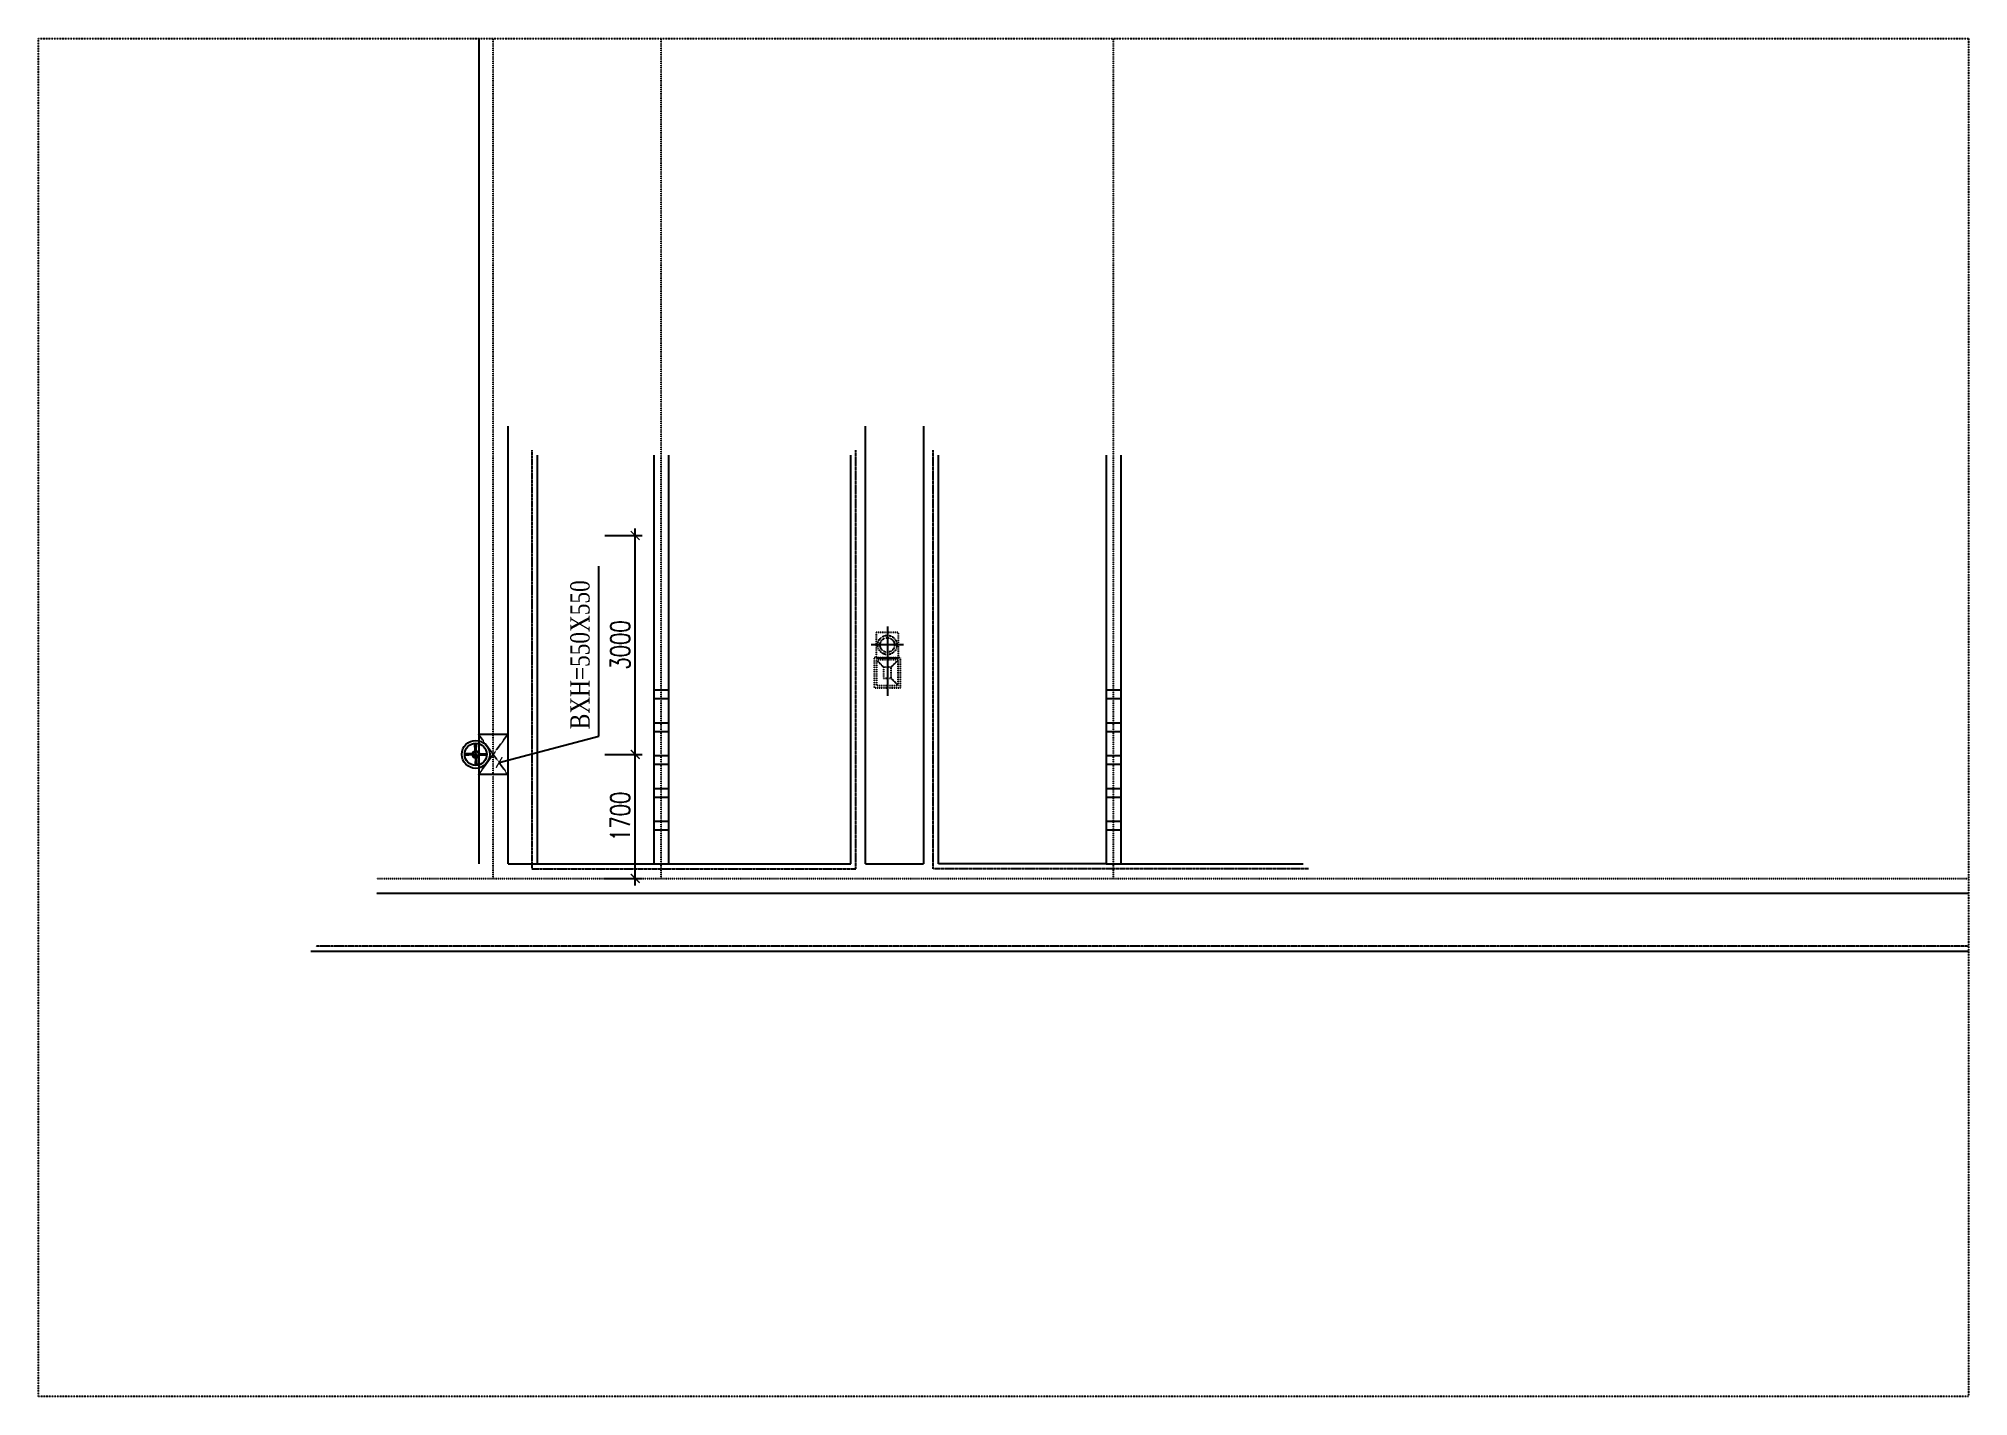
# Model space of a CAD drawing. Header units: millimetres. Extents: x -702765 to 835888, y -645289 to 262.
# Drawn here: x 455394 to 481839, y -442662 to -424049 of the extents above; entities that cross this region are included whole.
import ezdxf

# ---------------------------------------------------------------- set-up
doc = ezdxf.new("R2010")
doc.units = ezdxf.units.MM
doc.header["$LTSCALE"] = 0.01
for name, pattern in [('CENTER2', [1.125, 0.75, -0.125, 0.125, -0.125]), ('DASHDOT', [1, 0.5, -0.25, 0, -0.25]), ('DASHED', [19.05, 12.7, -6.35]), ('HIDDEN', [9.525, 6.35, -3.175])]:
    doc.linetypes.add(name, pattern=pattern)
for name, color, linetype in [('Dim', 135, 'Continuous'), ('DIMS', 1, 'Continuous'), ('DUONGBAO', 7, 'Continuous'), ('khuat', 6, 'DASHED'), ('LANCAN', 4, 'DASHDOT'), ('TEXT', 2, 'Continuous'), ('THAY', 7, 'Continuous'), ('THIETBI', 200, 'Continuous'), ('TIM', 1, 'CENTER2'), ('Timtuong', 8, 'CENTER2'), ('Tuongbe', 4, 'Continuous'), ('wall', 4, 'Continuous')]:
    doc.layers.add(name, color=color, linetype=linetype)
doc.styles.add('.VNTIMEH', font='vntimeh.shx', dxfattribs={"width": 0.8, "bigfont": 'romansvn.shx'})
doc.styles.add('2-5', font='romans.shx', dxfattribs={"width": 0.75, "bigfont": 'vns.shx'})
doc.dimstyles.new('1-120 HP', dxfattribs={"dimscale": 120, "dimtxt": 2.2, "dimasz": 1, "dimexe": 0.8, "dimexo": 0, "dimgap": 0.6, "dimtad": 1, "dimdec": 0, "dimdsep": 46, "dimtxsty": '2-5', "dimblk": 'ARCHTICK', "dimcen": 2.5, "dimdle": 0.8, "dimclrd": 1, "dimclre": 1, "dimclrt": 2, "dimadec": 0, "dimazin": 0, "dimtfac": 1, "dimtdec": 0, "dimtmove": 2, "dimatfit": 3, "dimldrblk": 'ARCHTICK', "dimfxl": 0, "dimtolj": 1, "dimtzin": 0, "dimarcsym": 0})

msp = doc.modelspace()

# ---------------------------------------------------------------- texts
at = {"layer": 'TEXT', "color": 2, "style": '.VNTIMEH', "width": 0.8}
msp.add_text('bxh=550X550', height=264, rotation=90, dxfattribs=at).set_placement((462943.8, -433515.5))

# ---------------------------------------------------------------- blocks, each defined once
blk = doc.blocks.new('DCo')
at = {"layer": 'THIETBI', "ltscale": 200}
for p, q in [((221, 0), (-221, 0)), ((0, 254), (0, -696))]:
    blk.add_line(p, q, dxfattribs=at)
at = {"layer": 'THIETBI', "linetype": 'HIDDEN'}
for p, q in [((-51, -304), (-150, -204)), ((51, -304), (150, -204)), ((51, -457), (150, -557))]:
    blk.add_line(p, q, dxfattribs=at)
for points in [[(-155, -174), (155, -174), (155, 173), (-155, 173)], [(181, -174), (-181, -174), (-181, -587), (181, -587)], [(150, -204), (-150, -204), (-150, -557), (150, -557)], [(51, -304), (-51, -304), (-51, -457), (51, -457)]]:
    blk.add_lwpolyline(points, close=True, dxfattribs=at)
for radius in [132, 99.1]:
    blk.add_circle((0, 0), radius, dxfattribs=at)
blk = doc.blocks.new('FDG345')
at = {"layer": 'khuat', "color": 148, "ltscale": 10}
for points in [[(465820, -55846), (465420, -55296)], [(465420, -55846), (465820, -55296)], [(465820, -55296), (465420, -55296)], [(465820, -55846), (465420, -55846)]]:
    blk.add_lwpolyline(points, dxfattribs=at)
at = {"layer": 'THIETBI', "color": 148}
for p, q in [((465373, -55532), (465366, -55420)), ((465386, -55531), (465390, -55420)), ((465341, -55565), (465229, -55561)), ((465341, -55578), (465229, -55585)), ((465375, -55611), (465371, -55722)), ((465387, -55610), (465395, -55722)), ((465420, -55564), (465531, -55557)), ((465420, -55576), (465531, -55581))]:
    blk.add_line(p, q, dxfattribs=at)
for radius in [191, 152, 40]:
    blk.add_circle((465380, -55571), radius, dxfattribs=at)
at = {"layer": 'TIM', "color": 148, "ltscale": 10}
for p, q in [((465380, -55482), (465380, -55660)), ((465470, -55571), (465291, -55571))]:
    blk.add_line(p, q, dxfattribs=at)
at = {"layer": 'Timtuong', "color": 148, "ltscale": 20}
for p, q in [((465380, -55621), (465380, -55521)), ((465330, -55571), (465430, -55571))]:
    blk.add_line(p, q, dxfattribs=at)
at = {"layer": 'Tuongbe', "color": 148}
blk.add_circle((465380, -55571), 50, dxfattribs=at)
at = {"layer": 'wall', "color": 148}
blk.add_circle((465380, -55571), 40, dxfattribs=at)
blk = doc.blocks.new('_ArchTick')
at = {"color": 0, "linetype": 'ByBlock', "const_width": 0.15}
blk.add_lwpolyline([(-0.5, -0.5), (0.5, 0.5)], dxfattribs=at)
blk = doc.blocks.new('*D450')
at = {"layer": 'Defpoints', "color": 0, "linetype": 'Continuous', "ltscale": 300}
for p in [(463151, -433861), (463569, -433861), (463151, -435561)]:
    blk.add_point(p, dxfattribs=at)
at = {"layer": 'Dim', "color": 1, "linetype": 'Continuous', "lineweight": -2, "ltscale": 300}
for p, q in [((463151, -433861), (463665, -433861)), ((463569, -435657), (463569, -433765)), ((463151, -435561), (463665, -435561))]:
    blk.add_line(p, q, dxfattribs=at)
at = {"layer": 'Dim', "color": 1, "linetype": 'Continuous', "lineweight": -2, "ltscale": 300, "xscale": 120, "yscale": 120, "zscale": 120}
for p, rotation in [((463569, -433861), 90), ((463569, -435561), 270)]:
    blk.add_blockref('_ArchTick', p, dxfattribs=dict(at, rotation=rotation))
at = {"layer": 'Dim', "color": 2, "linetype": 'Continuous', "ltscale": 300, "insert": (463365, -434711), "char_height": 264, "attachment_point": 5, "rotation": 90, "style": '2-5'}
blk.add_mtext('\\A1;1700', dxfattribs=at)
blk = doc.blocks.new('*D451')
at = {"layer": 'Defpoints', "color": 0, "linetype": 'Continuous', "ltscale": 300}
for p in [(463151, -430861), (463569, -430861), (463151, -433861)]:
    blk.add_point(p, dxfattribs=at)
at = {"layer": 'Dim', "color": 1, "linetype": 'Continuous', "lineweight": -2, "ltscale": 300}
for p, q in [((463569, -433957), (463569, -430765)), ((463151, -430861), (463665, -430861)), ((463151, -433861), (463665, -433861))]:
    blk.add_line(p, q, dxfattribs=at)
at = {"layer": 'Dim', "color": 1, "linetype": 'Continuous', "lineweight": -2, "ltscale": 300, "xscale": 120, "yscale": 120, "zscale": 120}
for p, rotation in [((463569, -430861), 90), ((463569, -433861), 270)]:
    blk.add_blockref('_ArchTick', p, dxfattribs=dict(at, rotation=rotation))
at = {"layer": 'Dim', "color": 2, "linetype": 'Continuous', "ltscale": 300, "insert": (463365, -432361), "char_height": 264, "attachment_point": 5, "rotation": 90, "style": '2-5'}
blk.add_mtext('\\A1;3000', dxfattribs=at)

# ---------------------------------------------------------------- dimensions: what is measured, and where the dimension line sits
at = {"layer": 'Dim', "linetype": 'Continuous', "ltscale": 300}
for base, p1, p2, picture, middle in [((463569.5, -430861.1), (463150.7, -433861.1), (463150.7, -430861.1), '*D451', (463365.5, -432361.1)), ((463569.5, -433861.1), (463150.7, -435561.1), (463150.7, -433861.1), '*D450', (463365.5, -434711.1))]:
    dim = msp.add_linear_dim(base=base, p1=p1, p2=p2, angle=90, dimstyle='1-120 HP', dxfattribs=at)
    dim.commit()
    dim.dimension.update_dxf_attribs({"geometry": picture, "text_midpoint": middle})

# ---------------------------------------------------------------- linework, layer by layer
at = {"layer": 'DIMS'}
msp.add_line((463069.3, -433611.4), (463069.3, -431278.8), dxfattribs=at)
at = {"layer": 'khuat', "ltscale": 10}
for p, q in [((461424.6, -424048.8), (461424.6, -435361.1)), ((461824.6, -429361.1), (461824.6, -435361.1)), ((461824.6, -435361.1), (462224.6, -435361.1)), ((466724.6, -435361.1), (467524.6, -435361.1)), ((460024.6, -435761.1), (481838.8, -435761.1))]:
    msp.add_line(p, q, dxfattribs=at)
at = {"layer": 'khuat'}
msp.add_lwpolyline([(455393.6, -424048.8), (481838.8, -424048.8), (481838.8, -442661.7), (455393.6, -442661.7)], close=True, dxfattribs=at)
at = {"layer": 'khuat', "ltscale": 10}
for points in [[(466724.6, -435361.1), (466724.6, -429361.1)], [(467524.6, -435361.1), (467524.6, -429361.1)], [(463824.6, -432976.3), (464024.6, -432976.3)], [(463824.6, -433096.3), (464024.6, -433096.3)], [(470024.6, -432976.3), (470224.6, -432976.3)], [(470024.6, -433096.3), (470224.6, -433096.3)], [(463824.6, -433426.3), (464024.6, -433426.3)], [(470024.6, -433426.3), (470224.6, -433426.3)], [(463824.6, -433546.3), (464024.6, -433546.3)], [(470024.6, -433546.3), (470224.6, -433546.3)], [(463824.6, -433876.3), (464024.6, -433876.3)], [(470024.6, -433876.3), (470224.6, -433876.3)], [(463824.6, -433996.3), (464024.6, -433996.3)], [(470024.6, -433996.3), (470224.6, -433996.3)], [(463824.6, -434326.3), (464024.6, -434326.3)], [(463824.6, -434446.3), (464024.6, -434446.3)], [(470024.6, -434326.3), (470224.6, -434326.3)], [(470024.6, -434446.3), (470224.6, -434446.3)], [(463824.6, -434776.3), (464024.6, -434776.3)], [(463824.6, -434896.3), (464024.6, -434896.3)], [(470024.6, -434776.3), (470224.6, -434776.3)], [(470024.6, -434896.3), (470224.6, -434896.3)]]:
    msp.add_lwpolyline(points, dxfattribs=at)
at = {"layer": 'LANCAN', "ltscale": 1000}
for p, q in [((462154.6, -429691.1), (462154.6, -435431.1)), ((466594.6, -435431.1), (466594.6, -429691.1)), ((467654.6, -435431.1), (467654.6, -429691.1)), ((462154.6, -435431.1), (466594.6, -435431.1)), ((472794.6, -435431.1), (467654.6, -435431.1)), ((481838.8, -436491.1), (459194.6, -436491.1))]:
    msp.add_line(p, q, dxfattribs=at)
at = {"layer": 'THAY'}
for p, q in [((462224.6, -429761.1), (462224.6, -435361.1)), ((463824.6, -429761.1), (463824.6, -435361.1)), ((464024.6, -429761.1), (464024.6, -435361.1)), ((467724.6, -435361.1), (467724.6, -429761.1)), ((470024.6, -429761.1), (470024.6, -435361.1)), ((470224.6, -429761.1), (470224.6, -435361.1)), ((462224.6, -435361.1), (464024.6, -435361.1)), ((464024.6, -435361.1), (466524.6, -435361.1)), ((470024.6, -435361.1), (467724.6, -435361.1)), ((470024.6, -435361.1), (472724.6, -435361.1)), ((481838.8, -436561.1), (459124.6, -436561.1))]:
    msp.add_line(p, q, dxfattribs=at)
msp.add_lwpolyline([(466524.6, -435361.1), (466524.6, -429761.1)], dxfattribs=at)
at = {"layer": 'TIM', "ltscale": 10}
for p, q in [((461624.6, -435561.1), (461624.6, -424048.8)), ((463924.6, -435561.1), (463924.6, -424048.8)), ((470124.6, -435561.1), (470124.6, -424048.8)), ((460024.6, -435561.1), (481838.8, -435561.1))]:
    msp.add_line(p, q, dxfattribs=at)

# ---------------------------------------------------------------- block references
at = {"layer": 'DUONGBAO', "color": 8}
msp.add_blockref('DCo', (467024.6, -432361.1), dxfattribs=at)
at = {"layer": 'THIETBI', "linetype": 'Continuous'}
msp.add_blockref('FDG345', (-3995.6, -378290.1), dxfattribs=at)

msp.set_redraw_order([(e.dxf.handle, doc.entitydb.next_handle()) for e in msp.query("TEXT MTEXT ATTDEF DIMENSION ARC_DIMENSION")])  # texts and dimensions are drawn at this point

# ---------------------------------------------------------------- leaders
at = {"layer": 'DIMS'}
msp.add_leader([(461704.9, -433971.4), (463069.3, -433611.4)], dimstyle='1-120 HP', dxfattribs=at)

doc.saveas('drawing.dxf')
